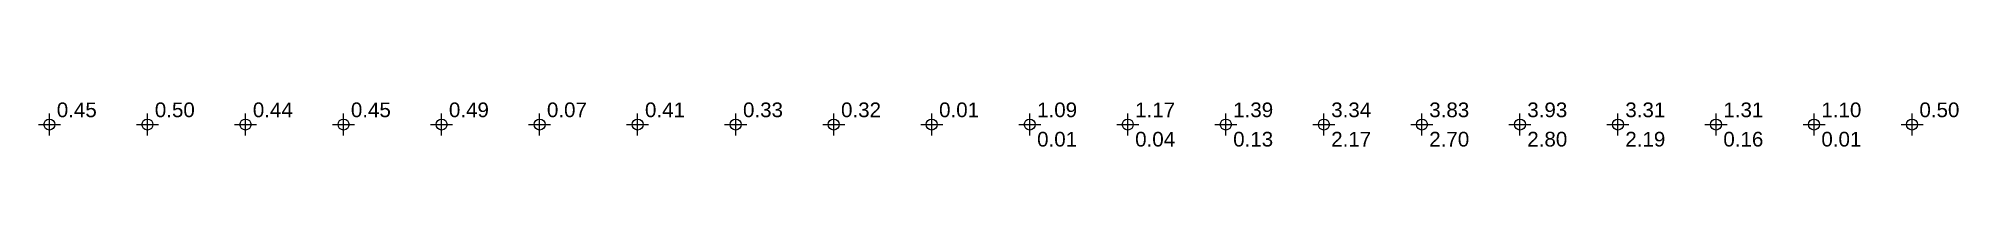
# Model space of a CAD drawing. Extents: x 64444 to 71224, y 9539 to 12461.
# Drawn here: x 66694 to 67674, y 11939 to 11961 of the extents above; entities that cross this region are included whole.
import ezdxf

# ---------------------------------------------------------------- set-up
doc = ezdxf.new("R2010")
doc.units = 0
doc.header["$MEASUREMENT"] = 0
doc.layers.get('0').update_dxf_attribs({"linetype": 'CONTINUOUS'})
doc.layers.add('scalars', color=7, linetype='CONTINUOUS', lineweight=9)
doc.styles.get("Standard").update_dxf_attribs({"font": 'arial.ttf'})

# ---------------------------------------------------------------- blocks, each defined once
blk = doc.blocks.new('SYMBOL')
at = {"color": 0}
for points in [[(-0.75, 0, 0), (0.75, 0, 0)], [(0, -0.75, 0), (0, 0.75, 0)]]:
    blk.add_polyline3d(points, dxfattribs=at)
blk.add_circle((0, 0), 0.375, dxfattribs=at)
for tag, p in [('VAL1', (0.5, 0.5)), ('VAL2', (0.5, -1.5))]:
    blk.add_attdef(tag, p, '', height=1, dxfattribs=at)

msp = doc.modelspace()

# ---------------------------------------------------------------- block references
at = {"layer": 'scalars'}
ref = msp.add_blockref('SYMBOL', (66700, 11950), dxfattribs=dict(at, xscale=7.5, yscale=7.5))
ref.add_attrib('VAL1', '0.45', (66703.75, 11953.75), dxfattribs={"layer": '0', "color": 0, "height": 7.5})
ref = msp.add_blockref('SYMBOL', (66750, 11950), dxfattribs=dict(at, xscale=7.5, yscale=7.5))
ref.add_attrib('VAL1', '0.50', (66753.75, 11953.75), dxfattribs={"layer": '0', "color": 0, "height": 7.5})
ref = msp.add_blockref('SYMBOL', (66800, 11950), dxfattribs=dict(at, xscale=7.5, yscale=7.5))
ref.add_attrib('VAL1', '0.44', (66803.75, 11953.75), dxfattribs={"layer": '0', "color": 0, "height": 7.5})
ref = msp.add_blockref('SYMBOL', (66850, 11950), dxfattribs=dict(at, xscale=7.5, yscale=7.5))
ref.add_attrib('VAL1', '0.45', (66853.75, 11953.75), dxfattribs={"layer": '0', "color": 0, "height": 7.5})
ref = msp.add_blockref('SYMBOL', (66900, 11950), dxfattribs=dict(at, xscale=7.5, yscale=7.5))
ref.add_attrib('VAL1', '0.49', (66903.75, 11953.75), dxfattribs={"layer": '0', "color": 0, "height": 7.5})
ref = msp.add_blockref('SYMBOL', (66950, 11950), dxfattribs=dict(at, xscale=7.5, yscale=7.5))
ref.add_attrib('VAL1', '0.07', (66953.75, 11953.75), dxfattribs={"layer": '0', "color": 0, "height": 7.5})
ref = msp.add_blockref('SYMBOL', (67000, 11950), dxfattribs=dict(at, xscale=7.5, yscale=7.5))
ref.add_attrib('VAL1', '0.41', (67003.75, 11953.75), dxfattribs={"layer": '0', "color": 0, "height": 7.5})
ref = msp.add_blockref('SYMBOL', (67050, 11950), dxfattribs=dict(at, xscale=7.5, yscale=7.5))
ref.add_attrib('VAL1', '0.33', (67053.75, 11953.75), dxfattribs={"layer": '0', "color": 0, "height": 7.5})
ref = msp.add_blockref('SYMBOL', (67100, 11950), dxfattribs=dict(at, xscale=7.5, yscale=7.5))
ref.add_attrib('VAL1', '0.32', (67103.75, 11953.75), dxfattribs={"layer": '0', "color": 0, "height": 7.5})
ref = msp.add_blockref('SYMBOL', (67150, 11950), dxfattribs=dict(at, xscale=7.5, yscale=7.5))
ref.add_attrib('VAL1', '0.01', (67153.75, 11953.75), dxfattribs={"layer": '0', "color": 0, "height": 7.5})
at = {"layer": 'scalars', "xscale": 7.5, "yscale": 7.5}
for p, values in [((67200, 11950), {'VAL2': '0.01', 'VAL1': '1.09'}), ((67250, 11950), {'VAL2': '0.04', 'VAL1': '1.17'}), ((67300, 11950), {'VAL2': '0.13', 'VAL1': '1.39'}), ((67350, 11950), {'VAL2': '2.17', 'VAL1': '3.34'}), ((67400, 11950), {'VAL2': '2.70', 'VAL1': '3.83'}), ((67450, 11950), {'VAL2': '2.80', 'VAL1': '3.93'}), ((67500, 11950), {'VAL2': '2.19', 'VAL1': '3.31'}), ((67550, 11950), {'VAL2': '0.16', 'VAL1': '1.31'}), ((67600, 11950), {'VAL2': '0.01', 'VAL1': '1.10'})]:
    msp.add_blockref('SYMBOL', p, dxfattribs=at).add_auto_attribs(values)
at = {"layer": 'scalars'}
ref = msp.add_blockref('SYMBOL', (67650, 11950), dxfattribs=dict(at, xscale=7.5, yscale=7.5))
ref.add_attrib('VAL1', '0.50', (67653.75, 11953.75), dxfattribs={"layer": '0', "color": 0, "height": 7.5})

doc.saveas('drawing.dxf')
